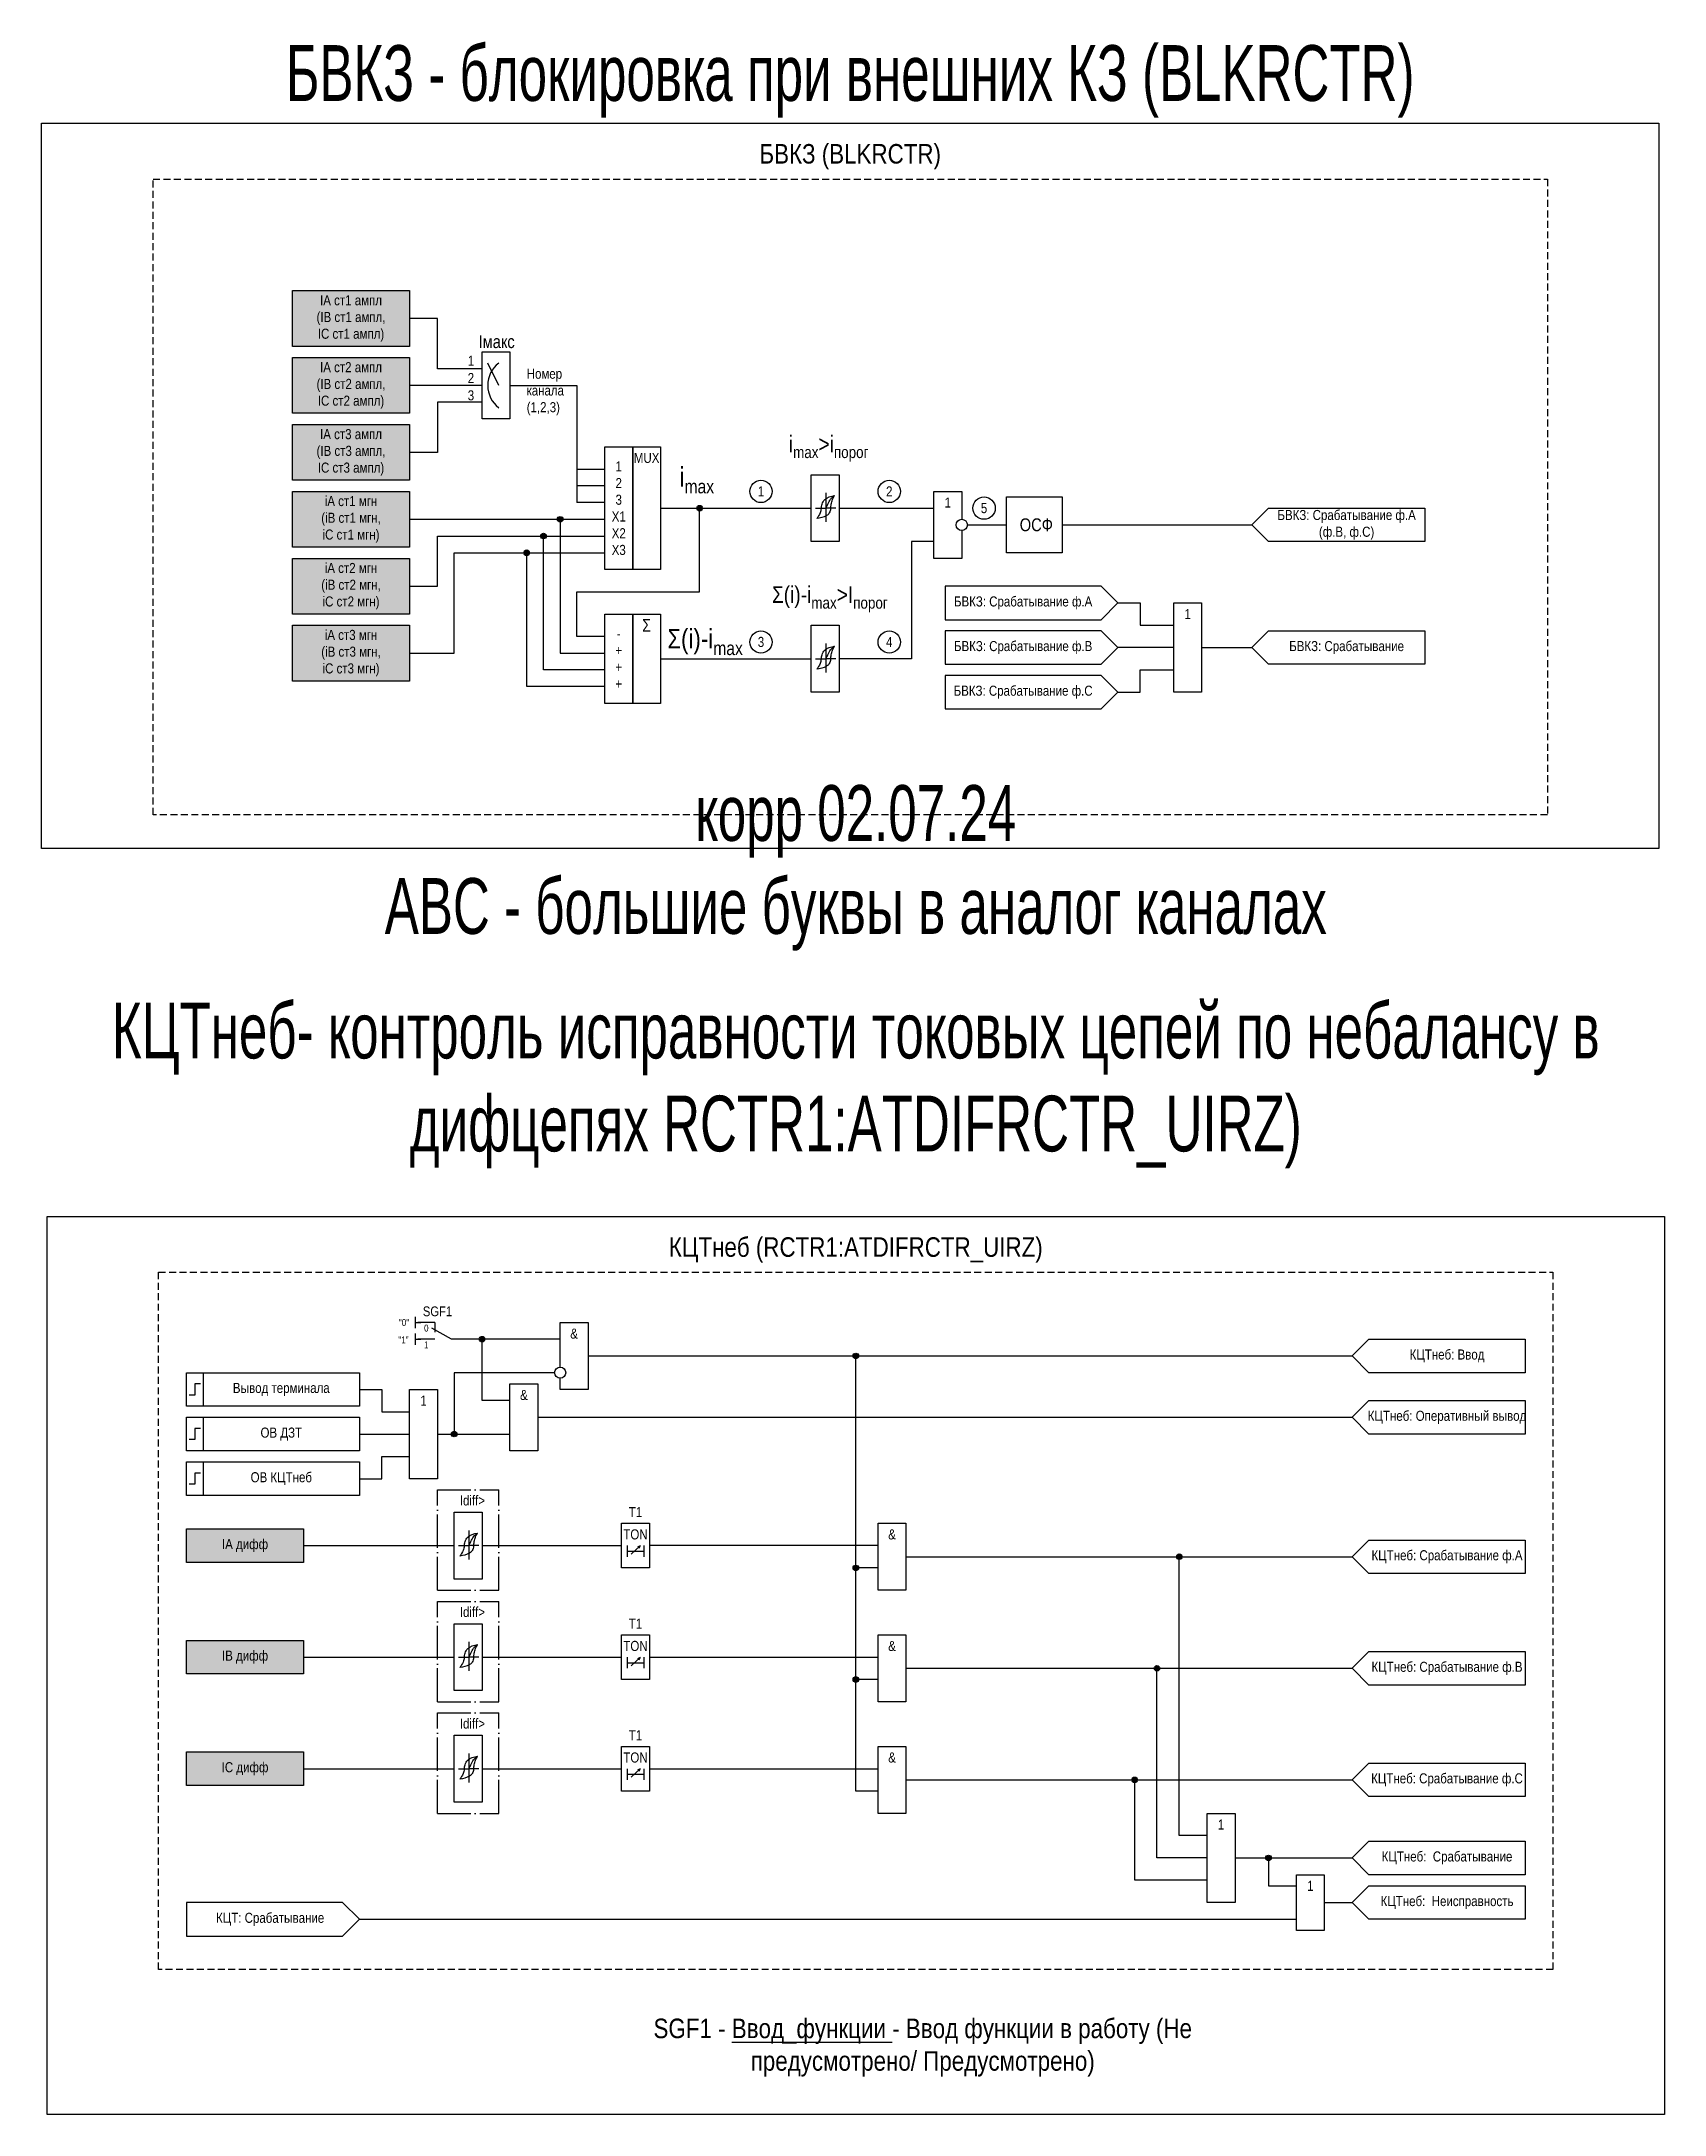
# Model space of a CAD drawing. Header units: millimetres. Extents: x -2824 to 4649, y -997 to 959.
# Drawn here: x 4357 to 4648, y -808 to -436.3 of the extents above; entities that cross this region are included whole.
import ezdxf
from ezdxf.enums import TextEntityAlignment as Align

# ---------------------------------------------------------------- set-up
doc = ezdxf.new("R2010")
doc.units = ezdxf.units.MM
doc.linetypes.add('ACAD_ISO04W100', pattern=[30, 24, -3, 0, -3])
doc.linetypes.add('штриховая2', pattern=[0.375, 0.25, -0.125])
doc.layers.add('Основная', color=7, linetype='Continuous')
doc.styles.add('1.8_Gost_RD', font='ARIALN.TTF', dxfattribs={"height": 1.8})
doc.styles.add('2.5_Gost_RD', font='ARIALN.TTF', dxfattribs={"height": 2.5})
doc.styles.add('3.5_Gost_RD', font='ARIALN.TTF', dxfattribs={"height": 3.5})
doc.styles.add('Вывод', font='ARIALN.TTF', dxfattribs={"height": 2.5})
doc.styles.add('Компонент', font='ARIALN.TTF', dxfattribs={"height": 3.5})

msp = doc.modelspace()

# ---------------------------------------------------------------- texts
at = {"color": 30, "ltscale": 100, "attachment_point": 5, "style": '3.5_Gost_RD'}
for s, insert, char_height, width in [('{\\W0.8;\\C3;БВКЗ - блокировка при внешних КЗ (BLKRCTR)}', (4502, -443.5), 10, 290), ('\\pt108.5;БВКЗ (BLKRCTR)', (4502, -457), 3.5, 250), ('\\pt108.5;КЦТнеб (RCTR1:ATDIFRCTR_UIRZ)', (4503, -653), 3.5, 250), ('SGF1 - {\\LВвод_функции} - Ввод функции в работу (Не предусмотрено/ Предусмотрено)', (4515, -796), 3.5, 111.8874)]:
    msp.add_mtext(s, dxfattribs=dict(at, insert=insert, char_height=char_height, width=width))
at = {"ltscale": 100, "attachment_point": 5}
for s, insert, char_height, width, style in [('IA ст1 ампл\\P(IB ст1 ампл, \\PIC ст1 ампл)', (4412.5, -486), 1.8, 21, '1.8_Gost_RD'), ('IA ст2 ампл\\P(IB ст2 ампл, \\PIC ст2 ампл)', (4412.5, -498), 1.8, 21, '1.8_Gost_RD'), ('1', (4434, -493.58), 1.8, 5, '2.5_Gost_RD'), ('2', (4434, -496.67), 1.8, 5, '2.5_Gost_RD'), ('3', (4434, -499.79), 1.8, 5, '2.5_Gost_RD'), ('IA ст3 ампл\\P(IB ст3 ампл, \\PIC ст3 ампл)', (4412.5, -510), 1.8, 21, '1.8_Gost_RD'), ('1', (4460.5, -512.5), 1.8, 5, '2.5_Gost_RD'), ('MUX', (4465.5, -511), 1.8, 5, '2.5_Gost_RD'), ('\\A1;i{\\H0.7x;\\S^ max;}', (4474.5, -515), 3.5, 5, '2.5_Gost_RD'), ('2', (4460.5, -515.5), 1.8, 5, '2.5_Gost_RD'), ('1', (4486, -517), 1.8, 4, '2.5_Gost_RD'), ('2', (4509, -517), 1.8, 4, '2.5_Gost_RD'), ('iA ст1 мгн\\P(iB ст1 мгн, \\PiC ст1 мгн)', (4412.5, -522), 1.8, 21, '1.8_Gost_RD'), ('3', (4460.5, -518.5), 1.8, 5, '2.5_Gost_RD'), ('5', (4526, -520), 1.8, 4, '2.5_Gost_RD'), ('X1', (4460.5, -521.5), 1.8, 5, '2.5_Gost_RD'), ('X2', (4460.5, -524.5), 1.8, 5, '2.5_Gost_RD'), (' ОСФ', (4535, -523), 2.3, 10, '2.5_Gost_RD'), ('X3', (4460.5, -527.5), 1.8, 5, '2.5_Gost_RD'), ('iA ст2 мгн\\P(iB ст2 мгн, \\PiC ст2 мгн)', (4412.5, -534), 1.8, 21, '1.8_Gost_RD'), ('iA ст3 мгн\\P(iB ст3 мгн, \\PiC ст3 мгн)', (4412.5, -546), 1.8, 21, '1.8_Gost_RD'), ('-', (4460.5, -542.5), 1.8, 5, '2.5_Gost_RD'), ('Σ', (4465.5, -541), 2.3, 5, '2.5_Gost_RD'), ('\\A1;Σ(i)-i{\\H0.7x;\\S^ max;}', (4476, -544), 3.5, 5, '2.5_Gost_RD'), ('+', (4460.5, -545.5), 1.8, 5, '2.5_Gost_RD'), ('3', (4486, -544), 1.8, 4, '2.5_Gost_RD'), ('4', (4509, -544), 1.8, 4, '2.5_Gost_RD'), ('+', (4460.5, -548.5), 1.8, 5, '2.5_Gost_RD'), ('+', (4460.5, -551.5), 1.8, 5, '2.5_Gost_RD'), ('1', (4425.5, -680), 1.8, 5, '2.5_Gost_RD'), ('T1', (4463.5, -700), 1.8, 5, '2.5_Gost_RD'), ('IA дифф', (4393.5, -706), 1.8, 21, '1.8_Gost_RD'), ('TON', (4463.5, -704), 1.8, 5, '2.5_Gost_RD'), ('T1', (4463.5, -720), 1.8, 5, '2.5_Gost_RD'), ('IB дифф', (4393.5, -726), 1.8, 21, '1.8_Gost_RD'), ('TON', (4463.5, -724), 1.8, 5, '2.5_Gost_RD'), ('T1', (4463.5, -740), 1.8, 5, '2.5_Gost_RD'), ('TON', (4463.5, -744), 1.8, 5, '2.5_Gost_RD'), ('IC дифф', (4393.5, -746), 1.8, 21, '1.8_Gost_RD')]:
    msp.add_mtext(s, dxfattribs=dict(at, insert=insert, char_height=char_height, width=width, style=style))
at = {"color": 7, "ltscale": 100, "attachment_point": 1, "style": '1.8_Gost_RD'}
for s, insert, char_height in [('\\pi1.36569;Iмакс', (4434, -489), 2.3), ('Номер канала (1,2,3)', (4444, -495), 1.8)]:
    msp.add_mtext_dynamic_manual_height_columns(s, width=11, gutter_width=17.5, heights=[0], dxfattribs=dict(at, insert=insert, char_height=char_height))
at = {"color": 2, "ltscale": 100, "char_height": 10, "width": 290, "attachment_point": 5, "style": '3.5_Gost_RD'}
for s, insert in [('{\\W0.8;\\C85;\\c4766296;корр 02.07.24\\PАВС - большие буквы в аналог каналах}', (4503, -584.5)), ('{\\W0.8;\\C3;КЦТнеб- контроль исправности токовых цепей по небалансу в дифцепях RCTR1:ATDIFRCTR_UIRZ)}', (4503, -623.5))]:
    msp.add_mtext(s, dxfattribs=dict(at, insert=insert))
at = {"ltscale": 100, "insert": (4421, -668.5), "char_height": 1.25, "attachment_point": 1, "style": '3.5_Gost_RD'}
msp.add_mtext_dynamic_manual_height_columns('"1"', width=2, gutter_width=17.5, heights=[0], dxfattribs=at)
at = {"layer": 'Основная', "color": 7, "ltscale": 100, "attachment_point": 1, "style": '1.8_Gost_RD'}
for s, insert, char_height in [('\\A1;{\\C256;i\\H0.7x;\\S^ max;\\H1.42857x;>i\\H0.7x;\\S^ порог;}', (4491, -507), 3), ('\\A1;{\\C256;Σ(i)-i\\H0.7x;\\S^ max;\\H1.42857x;>I\\H0.7x;\\S^ порог;}', (4488, -534), 3), ('Idiff>', (4432, -697), 1.8), ('Idiff>', (4432, -717), 1.8), ('Idiff>', (4432, -737), 1.8)]:
    msp.add_mtext_dynamic_manual_height_columns(s, width=4, gutter_width=17.5, heights=[0], dxfattribs=dict(at, insert=insert, char_height=char_height))
at = {"layer": 'Основная', "ltscale": 100, "char_height": 1.8, "width": 5, "attachment_point": 5, "style": '2.5_Gost_RD'}
for s, insert in [('1', (4519.5, -519)), ('1', (4562.5, -539)), ('&', (4452.5, -668)), ('&', (4443.5, -679)), ('&', (4509.5, -704)), ('&', (4509.5, -724)), ('&', (4509.5, -744)), ('1', (4568.5, -756)), ('1', (4584.5, -767))]:
    msp.add_mtext(s, dxfattribs=dict(at, insert=insert))
at = {"layer": 'Основная', "color": 0, "ltscale": 100, "char_height": 1.8, "width": 28, "attachment_point": 5, "style": '2.5_Gost_RD'}
for s, insert in [('{\\C256;БВКЗ: Срабатывание ф.А (ф.В, ф.С)}', (4591, -523)), ('{\\C256;БВКЗ: Срабатывание ф.А}', (4533, -537)), ('{\\C256;БВКЗ: Срабатывание ф.В}', (4533, -545)), ('{\\C256;БВКЗ: Срабатывание}', (4591, -545)), ('{\\C256;БВКЗ: Срабатывание ф.С}', (4533, -553)), ('КЦТнеб: Ввод', (4609, -672)), ('Вывод терминала', (4400, -678)), ('{\\C256;КЦТнеб: Оперативный вывод}', (4609, -683)), ('{\\C256;ОВ ДЗТ}', (4400, -686)), ('{\\C256;ОВ КЦТнеб}', (4400, -694)), ('{\\C256;КЦТнеб: Срабатывание ф.А}', (4609, -708)), ('{\\C256;КЦТнеб: Срабатывание ф.В}', (4609, -728)), ('{\\C256;КЦТнеб: Срабатывание ф.С}', (4609, -748)), ('{\\C256;КЦТнеб:  Срабатывание}', (4609, -762)), ('{\\C256;КЦТнеб:  Неисправность}', (4609, -770)), ('КЦТ: Срабатывание', (4398, -773))]:
    msp.add_mtext(s, dxfattribs=dict(at, insert=insert))

# ---------------------------------------------------------------- blocks, each defined once
blk = doc.blocks.new('*U24')
at = {"layer": 'Основная', "linetype": 'ACAD_ISO04W100', "ltscale": 0.25}
for p, q in [((0, 0), (11, 0)), ((0, -18), (0, 0)), ((11, -18), (11, 0)), ((0, -18), (11, -18))]:
    blk.add_line(p, q, dxfattribs=at)
at = {"layer": 'Основная', "style": 'Компонент'}
blk.add_attdef('ОУ', text='', height=3.5, dxfattribs=at).set_placement((11, 0), align=Align.MIDDLE_CENTER)
blk = doc.blocks.new('Точка')
at = {"ltscale": 100}
h = blk.add_hatch(color=256, dxfattribs=at)
h.dxf.hatch_style = 1
edge = h.paths.add_edge_path()
edge.add_arc((0, 0), 0.5, 0, 360)
blk.add_circle((0, 0), 0.5, dxfattribs=at)
blk = doc.blocks.new('*U32')
at = {"layer": 'Основная', "color": 0}
blk.add_line((0, 0), (7, 4), dxfattribs=at)
at = {"layer": 'Основная', "ltscale": 0.35}
blk.add_line((6, 6), (6, 2.5), dxfattribs=at)
blk = doc.blocks.new('*U33')
at = {"layer": 'Основная', "color": 0}
for p, q in [((-3, 6), (-9, 6)), ((-3, 0), (-9, 0)), ((9, 0), (3, 0))]:
    blk.add_line(p, q, dxfattribs=at)
at = {"layer": 'Основная', "ltscale": 0.25, "xscale": -1}
blk.add_blockref('*U32', (3, 0), dxfattribs=at)
at = {"layer": 'Основная'}
for tag, height, style, p in [('ОУ', 3.5, 'Компонент', (-2, 10)), ('В1', 2.5, 'Вывод', (-14, 6)), ('В2', 2.5, 'Вывод', (-6, 4)), ('В3', 2.5, 'Вывод', (-6, -2))]:
    blk.add_attdef(tag, text='', height=height, dxfattribs=dict(at, style=style)).set_placement(p, align=Align.MIDDLE_CENTER)

# ---------------------------------------------------------------- hatches: boundary and pattern name
at = {"ltscale": 100, "true_color": 0x6bffb3}
h = msp.add_hatch(color=111, dxfattribs=at)
h.dxf.hatch_style = 1
h.paths.add_polyline_path([(4402, -481), (4423, -481), (4423, -491), (4402, -491)])
h = msp.add_hatch(color=111, dxfattribs=at)
h.dxf.hatch_style = 1
h.paths.add_polyline_path([(4402, -493), (4423, -493), (4423, -503), (4402, -503)])
h = msp.add_hatch(color=111, dxfattribs=at)
h.dxf.hatch_style = 1
h.paths.add_polyline_path([(4402, -505), (4423, -505), (4423, -515), (4402, -515)])
h = msp.add_hatch(color=111, dxfattribs=at)
h.dxf.hatch_style = 1
h.paths.add_polyline_path([(4402, -517), (4423, -517), (4423, -527), (4402, -527)])
h = msp.add_hatch(color=111, dxfattribs=at)
h.dxf.hatch_style = 1
h.paths.add_polyline_path([(4402, -529), (4423, -529), (4423, -539), (4402, -539)])
h = msp.add_hatch(color=111, dxfattribs=at)
h.dxf.hatch_style = 1
h.paths.add_polyline_path([(4402, -541), (4423, -541), (4423, -551), (4402, -551)])
h = msp.add_hatch(color=111, dxfattribs=at)
h.dxf.hatch_style = 1
h.paths.add_polyline_path([(4383, -703), (4404, -703), (4404, -709), (4383, -709)])
h = msp.add_hatch(color=111, dxfattribs=at)
h.dxf.hatch_style = 1
h.paths.add_polyline_path([(4383, -723), (4404, -723), (4404, -729), (4383, -729)])
h = msp.add_hatch(color=111, dxfattribs=at)
h.dxf.hatch_style = 1
h.paths.add_polyline_path([(4383, -743), (4404, -743), (4404, -749), (4383, -749)])

# ---------------------------------------------------------------- linework, layer by layer
at = {"color": 7, "ltscale": 100}
for p, q in [((4439, -498), (4437, -494)), ((4462.7, -707.54), (4464.37, -706.05)), ((4464.37, -706.05), (4463.85, -706.27)), ((4464.37, -706.05), (4464.11, -706.52)), ((4462.7, -727.54), (4464.37, -726.05)), ((4464.37, -726.05), (4463.85, -726.27)), ((4464.37, -726.05), (4464.11, -726.52)), ((4462.7, -747.54), (4464.37, -746.05)), ((4464.37, -746.05), (4463.85, -746.27)), ((4464.37, -746.05), (4464.11, -746.52))]:
    msp.add_line(p, q, dxfattribs=at)
at = {"ltscale": 100}
for p, q in [((4453, -513), (4453, -519)), ((4424, -665), (4424, -667)), ((4424, -666), (4425, -666)), ((4424, -668), (4424, -670)), ((4424, -669), (4425, -669)), ((4414, -686), (4423, -686)), ((4428, -686), (4441, -686)), ((4414, -773), (4582, -773))]:
    msp.add_line(p, q, dxfattribs=at)
for points in [[(4357, -451), (4647, -451), (4647, -581), (4357, -581)], [(4402, -481), (4423, -481), (4423, -491), (4402, -491)], [(4402, -493), (4423, -493), (4423, -503), (4402, -503)], [(4436, -492), (4441, -492), (4441, -504), (4436, -504)], [(4402, -505), (4423, -505), (4423, -515), (4402, -515)], [(4458, -509), (4463, -509), (4463, -531), (4458, -531)], [(4463, -509), (4468, -509), (4468, -531), (4463, -531)], [(4402, -517), (4423, -517), (4423, -527), (4402, -527)], [(4530, -518), (4540, -518), (4540, -528), (4530, -528)], [(4402, -529), (4423, -529), (4423, -539), (4402, -539)], [(4560, -537), (4565, -537), (4565, -553), (4560, -553)], [(4402, -541), (4423, -541), (4423, -551), (4402, -551)], [(4458, -539), (4463, -539), (4463, -555), (4458, -555)], [(4463, -539), (4468, -539), (4468, -555), (4463, -555)], [(4383, -675), (4386, -675), (4386, -681), (4383, -681)], [(4423, -678), (4428, -678), (4428, -694), (4423, -694)], [(4383, -683), (4386, -683), (4386, -689), (4383, -689)], [(4383, -691), (4386, -691), (4386, -697), (4383, -697)], [(4461, -702), (4466, -702), (4466, -710), (4461, -710)], [(4383, -703), (4404, -703), (4404, -709), (4383, -709)], [(4383, -723), (4404, -723), (4404, -729), (4383, -729)], [(4461, -722), (4466, -722), (4466, -730), (4461, -730)], [(4383, -743), (4404, -743), (4404, -749), (4383, -749)], [(4461, -742), (4466, -742), (4466, -750), (4461, -750)], [(4566, -754), (4571, -754), (4571, -770), (4566, -770)], [(4582, -765), (4587, -765), (4587, -775), (4582, -775)]]:
    msp.add_lwpolyline(points, close=True, dxfattribs=at)
for points in [[(4436, -495), (4428, -495), (4428, -486), (4423, -486)], [(4436, -498), (4424, -498), (4424, -498), (4423, -498)], [(4441, -498), (4453, -498), (4453, -513), (4458, -513)], [(4436, -501), (4428, -501), (4428, -510), (4423, -510)], [(4458, -516), (4453, -516)], [(4458, -519), (4453, -519)], [(4458, -543), (4453, -543), (4453, -535), (4475, -535), (4475, -520)], [(4468, -520), (4495, -520)], [(4500, -520), (4517, -520)], [(4423, -522), (4458, -522)], [(4450, -522), (4450, -546), (4458, -546)], [(4523, -523), (4530, -523)], [(4540, -523), (4574, -523)], [(4423, -534), (4428, -534), (4428, -525), (4458, -525)], [(4458, -549), (4447, -549), (4447, -525)], [(4517, -526), (4513, -526), (4513, -547), (4500, -547)], [(4423, -546), (4431, -546), (4431, -528), (4458, -528)], [(4458, -552), (4444, -552), (4444, -528)], [(4550, -537), (4554, -537), (4554, -541), (4560, -541)], [(4560, -545), (4550, -545)], [(4565, -545), (4574, -545)], [(4468, -547), (4495, -547)], [(4550, -553), (4554, -553), (4554, -549), (4560, -549)], [(4441, -680), (4436, -680), (4436, -669), (4431, -669)], [(4450, -669), (4436, -669)], [(4455, -672), (4592, -672)], [(4507, -710), (4503, -710), (4503, -672)], [(4449, -675), (4431, -675), (4431, -686)], [(4414, -678), (4418, -678), (4418, -682), (4423, -682)], [(4441, -680), (4436, -680)], [(4446, -683), (4592, -683)], [(4414, -694), (4418, -694), (4418, -690), (4423, -690)], [(4462, -706), (4462, -708)], [(4465, -706), (4465, -708)], [(4507, -706), (4466, -706)], [(4462, -707), (4465, -707)], [(4512, -708), (4592, -708)], [(4566, -758), (4561, -758), (4561, -708)], [(4507, -730), (4503, -730), (4503, -710)], [(4462, -726), (4462, -728)], [(4462, -727), (4465, -727)], [(4465, -726), (4465, -728)], [(4466, -726), (4507, -726)], [(4512, -728), (4592, -728)], [(4566, -762), (4557, -762), (4557, -728)], [(4507, -750), (4503, -750), (4503, -730)], [(4462, -746), (4462, -748)], [(4462, -747), (4465, -747)], [(4465, -746), (4465, -748)], [(4466, -746), (4507, -746)], [(4512, -748), (4592, -748)], [(4566, -766), (4553, -766), (4553, -748)], [(4571, -762), (4592, -762)], [(4577, -762), (4577, -767), (4577, -767), (4577, -767), (4582, -767)], [(4587, -770), (4592, -770)]]:
    msp.add_lwpolyline(points, dxfattribs=at)
at = {"color": 85, "ltscale": 100, "true_color": 0x58ba48}
msp.add_lwpolyline([(4358, -647), (4648, -647), (4648, -808), (4358, -808)], close=True, dxfattribs=at)
at = {"lineweight": 30, "ltscale": 100}
for points in [[(4385.5, -677), (4384.5, -677), (4384.5, -679), (4383.5, -679)], [(4385.5, -685), (4384.5, -685), (4384.5, -687), (4383.5, -687)], [(4385.5, -693), (4384.5, -693), (4384.5, -695), (4383.5, -695)]]:
    msp.add_lwpolyline(points, dxfattribs=at)
at = {"ltscale": 100}
for centre in [(4486, -517), (4509, -517), (4526, -520), (4486, -544), (4509, -544)]:
    msp.add_circle(centre, 2, dxfattribs=at)
at = {"color": 7, "ltscale": 100}
msp.add_arc((4442, -498), 5, 126.8699, 233.1301, dxfattribs=at)
at = {"layer": 'Основная', "ltscale": 100}
for p, q in [((4495, -515.5), (4495, -514)), ((4495, -514), (4500, -514)), ((4495, -523), (4495, -515)), ((4500, -514), (4500, -520)), ((4500, -520), (4500, -526)), ((4495, -526), (4495, -523)), ((4500, -526), (4495, -526)), ((4495, -542.5), (4495, -541)), ((4495, -541), (4500, -541)), ((4495, -550), (4495, -542)), ((4500, -541), (4500, -547)), ((4495, -553), (4495, -550)), ((4500, -547), (4500, -553)), ((4500, -553), (4495, -553)), ((4431, -701.5), (4431, -700)), ((4431, -700), (4436, -700)), ((4431, -709), (4431, -701)), ((4436, -700), (4436, -706)), ((4436, -706), (4461, -706)), ((4436, -706), (4436, -712)), ((4431, -712), (4431, -709)), ((4436, -712), (4431, -712)), ((4431, -721.5), (4431, -720)), ((4431, -720), (4436, -720)), ((4431, -729), (4431, -721)), ((4436, -720), (4436, -726)), ((4436, -726), (4461, -726)), ((4436, -726), (4436, -732)), ((4431, -732), (4431, -729)), ((4436, -732), (4431, -732)), ((4431, -741.5), (4431, -740)), ((4431, -740), (4436, -740)), ((4431, -749), (4431, -741)), ((4436, -740), (4436, -746)), ((4436, -746), (4461, -746)), ((4436, -746), (4436, -752)), ((4431, -752), (4431, -749)), ((4436, -752), (4431, -752))]:
    msp.add_line(p, q, dxfattribs=at)
at = {"layer": 'Основная', "color": 7, "ltscale": 100}
for p, q in [((4495.79, -520), (4497.6, -520)), ((4499.42, -520), (4497.6, -520)), ((4495.79, -547), (4497.6, -547)), ((4499.42, -547), (4497.6, -547)), ((4404, -706), (4431, -706)), ((4431.79, -706), (4433.6, -706)), ((4435.42, -706), (4433.6, -706)), ((4404, -726), (4431, -726)), ((4431.79, -726), (4433.6, -726)), ((4435.42, -726), (4433.6, -726)), ((4404, -746), (4431, -746)), ((4431.79, -746), (4433.6, -746)), ((4435.42, -746), (4433.6, -746))]:
    msp.add_line(p, q, dxfattribs=at)
at = {"layer": 'Основная'}
for p, q in [((4497.6, -517.28), (4497.6, -522.48)), ((4497.6, -544.28), (4497.6, -549.48)), ((4433.6, -703.28), (4433.6, -708.48)), ((4433.6, -723.28), (4433.6, -728.48)), ((4433.6, -743.28), (4433.6, -748.48))]:
    msp.add_line(p, q, dxfattribs=at)
at = {"layer": 'Основная', "linetype": 'штриховая2', "ltscale": 5}
for points in [[(4377, -461), (4627, -461), (4627, -575), (4377, -575)], [(4378, -657), (4628, -657), (4628, -782), (4378, -782)]]:
    msp.add_lwpolyline(points, close=True, dxfattribs=at)
at = {"layer": 'Основная', "ltscale": 100}
for points in [[(4522, -524), (4522, -529), (4517, -529), (4517, -517), (4522, -517), (4522, -522)], [(4450, -674), (4450, -666), (4455, -666), (4455, -678), (4450, -678), (4450, -676)]]:
    msp.add_lwpolyline(points, dxfattribs=at)
at = {"layer": 'Основная', "color": 0, "ltscale": 100}
for points in [[(4605, -520), (4605, -526), (4577, -526), (4574, -523), (4577, -520)], [(4519, -534), (4519, -540), (4547, -540), (4550, -537), (4547, -534)], [(4519, -542), (4519, -548), (4547, -548), (4550, -545), (4547, -542)], [(4605, -542), (4605, -548), (4577, -548), (4574, -545), (4577, -542)], [(4519, -550), (4519, -556), (4547, -556), (4550, -553), (4547, -550)], [(4623, -669), (4623, -675), (4595, -675), (4592, -672), (4595, -669)], [(4383, -675), (4414, -675), (4414, -681), (4383, -681)], [(4623, -680), (4623, -686), (4595, -686), (4592, -683), (4595, -680)], [(4383, -683), (4414, -683), (4414, -689), (4383, -689)], [(4383, -691), (4414, -691), (4414, -697), (4383, -697)], [(4623, -705), (4623, -711), (4595, -711), (4592, -708), (4595, -705)], [(4623, -725), (4623, -731), (4595, -731), (4592, -728), (4595, -725)], [(4623, -745), (4623, -751), (4595, -751), (4592, -748), (4595, -745)], [(4623, -759), (4623, -765), (4595, -765), (4592, -762), (4595, -759)], [(4623, -767), (4623, -773), (4595, -773), (4592, -770), (4595, -767)]]:
    msp.add_lwpolyline(points, close=True, dxfattribs=at)
at = {"layer": 'Основная', "ltscale": 100}
for points in [[(4441, -677), (4446, -677), (4446, -689), (4441, -689)], [(4507, -702), (4512, -702), (4512, -714), (4507, -714)], [(4507, -722), (4512, -722), (4512, -734), (4507, -734)], [(4507, -742), (4512, -742), (4512, -754), (4507, -754)], [(4383, -770), (4383, -776), (4411, -776), (4414, -773), (4411, -770)]]:
    msp.add_lwpolyline(points, close=True, dxfattribs=at)
for centre in [(4522, -523), (4450, -675)]:
    msp.add_circle(centre, 1, dxfattribs=at)
at = {"layer": 'Основная'}
for points in [[(4496.8, -520.08), (4496.6, -520.87), (4496, -521.88)], [(4498.48, -520.08), (4498.25, -520.87), (4497.76, -521.33), (4496, -521.88)], [(4496.8, -520.08), (4496.95, -519.29), (4497.44, -518.46), (4499.2, -517.74)], [(4497.6, -520), (4498, -519.28), (4498.47, -518.4), (4499.2, -517.74)], [(4498.48, -520.08), (4498.6, -519.29), (4498.81, -518.46), (4499.2, -517.74)], [(4496.8, -547.08), (4496.95, -546.29), (4497.44, -545.46), (4499.2, -544.74)], [(4497.6, -547), (4498, -546.28), (4498.47, -545.4), (4499.2, -544.74)], [(4498.48, -547.08), (4498.6, -546.29), (4498.81, -545.46), (4499.2, -544.74)], [(4496.8, -547.08), (4496.6, -547.87), (4496, -548.88)], [(4498.48, -547.08), (4498.25, -547.87), (4497.76, -548.33), (4496, -548.88)], [(4432.8, -706.08), (4432.6, -706.87), (4432, -707.88)], [(4434.48, -706.08), (4434.25, -706.87), (4433.76, -707.33), (4432, -707.88)], [(4432.8, -706.08), (4432.95, -705.29), (4433.44, -704.46), (4435.2, -703.74)], [(4433.6, -706), (4434, -705.28), (4434.47, -704.4), (4435.2, -703.74)], [(4434.48, -706.08), (4434.6, -705.29), (4434.81, -704.46), (4435.2, -703.74)], [(4432.8, -726.08), (4432.95, -725.29), (4433.44, -724.46), (4435.2, -723.74)], [(4433.6, -726), (4434, -725.28), (4434.47, -724.4), (4435.2, -723.74)], [(4434.48, -726.08), (4434.6, -725.29), (4434.81, -724.46), (4435.2, -723.74)], [(4432.8, -726.08), (4432.6, -726.87), (4432, -727.88)], [(4434.48, -726.08), (4434.25, -726.87), (4433.76, -727.33), (4432, -727.88)], [(4432.8, -746.08), (4432.6, -746.87), (4432, -747.88)], [(4434.48, -746.08), (4434.25, -746.87), (4433.76, -747.33), (4432, -747.88)], [(4432.8, -746.08), (4432.95, -745.29), (4433.44, -744.46), (4435.2, -743.74)], [(4433.6, -746), (4434, -745.28), (4434.47, -744.4), (4435.2, -743.74)], [(4434.48, -746.08), (4434.6, -745.29), (4434.81, -744.46), (4435.2, -743.74)]]:
    msp.add_spline(points, degree=3, dxfattribs=at)

# ---------------------------------------------------------------- block references
at = {"layer": 'Основная', "ltscale": 100}
for p in [(4475, -520), (4450, -522), (4444, -528), (4447, -525), (4436, -669), (4503, -672), (4431, -686), (4503, -710), (4561, -708), (4557, -728), (4503, -730), (4553, -748), (4577, -762)]:
    msp.add_blockref('Точка', p, dxfattribs=at)
at = {"layer": 'Основная', "ltscale": 0.25, "xscale": 0.5, "yscale": 0.5, "zscale": 0.5}
msp.add_blockref('*U33', (4429, -669), dxfattribs=at).add_auto_attribs({'ОУ': 'SGF1', 'В1': '"0"', 'В2': '0', 'В3': '1'})
at = {"layer": 'Основная', "ltscale": 0.25}
for p in [(4428, -696), (4428, -716), (4428, -736)]:
    msp.add_blockref('*U24', p, dxfattribs=at)

msp.set_redraw_order([(e.dxf.handle, doc.entitydb.next_handle()) for e in msp.query("TEXT MTEXT ATTDEF DIMENSION ARC_DIMENSION")])  # texts and dimensions are drawn at this point

doc.saveas('drawing.dxf')
